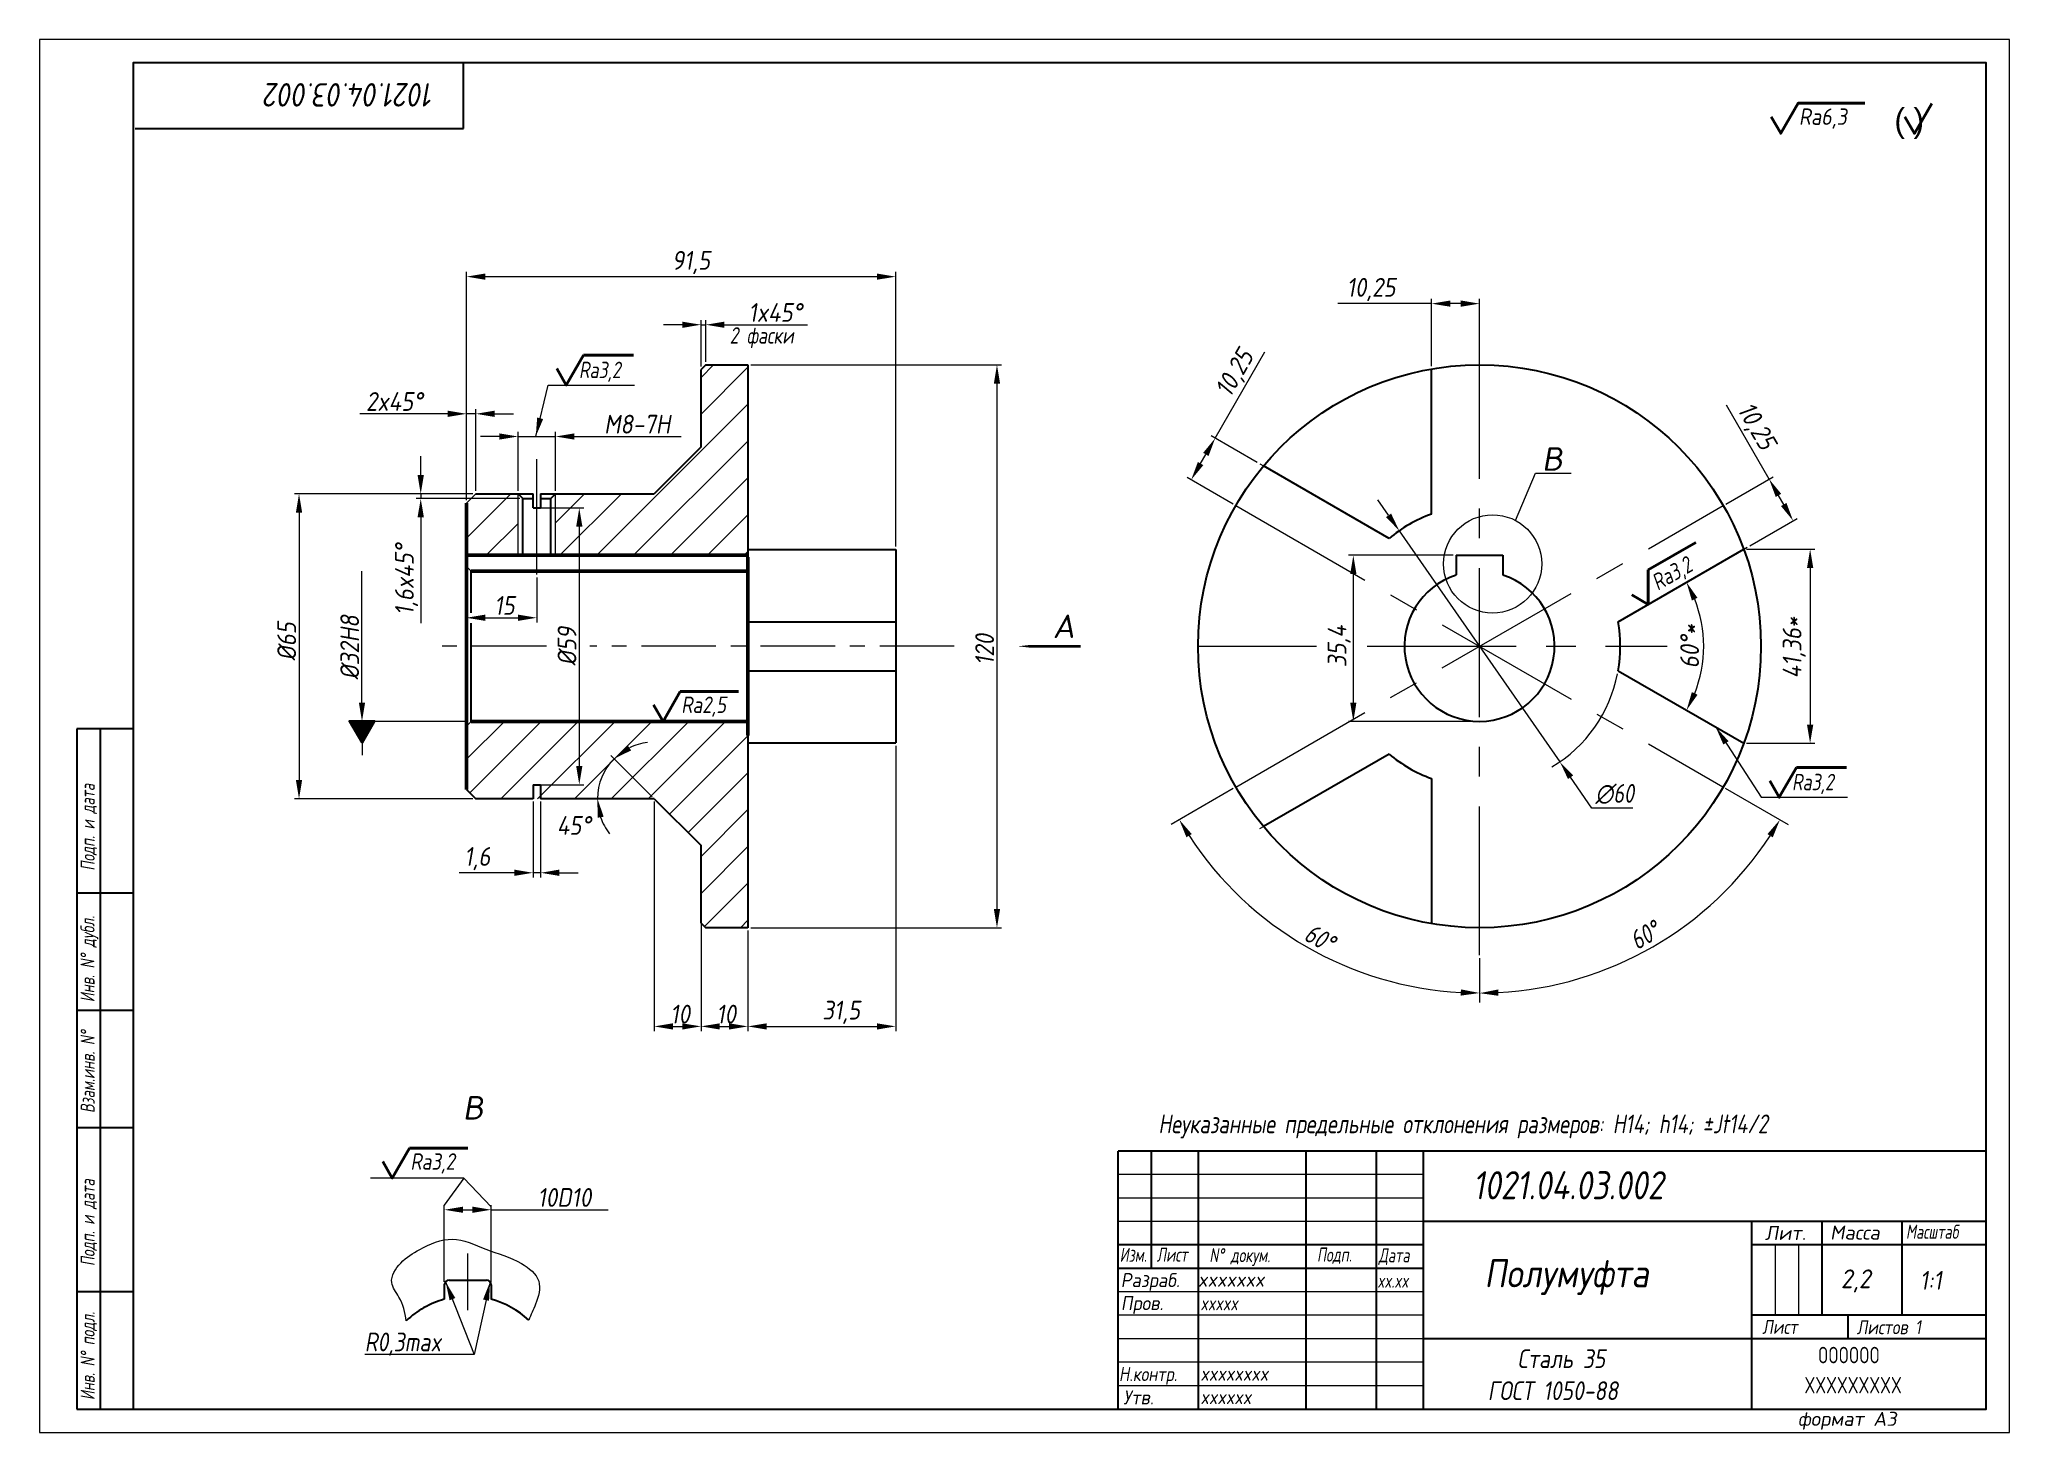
# Model space of a CAD drawing. Header units: millimetres. Extents: x 2572 to 2992, y -1552 to -1255.
import ezdxf

# ---------------------------------------------------------------- set-up
doc = ezdxf.new("R2010")
doc.units = ezdxf.units.MM
doc.linetypes.add('CENTER', pattern=[50.8, 31.75, -6.35, 6.35, -6.35])
for name, color, linetype, lineweight in [('Ax', 1, 'CENTER', 18), ('Dim', 3, 'Continuous', 40), ('Hatch', 5, 'Continuous', 18), ('Slim', 8, 'Continuous', 18), ('Text', 2, 'Continuous', 40), ('Wide', 31, 'Continuous', 60)]:
    doc.layers.add(name, color=color, linetype=linetype, lineweight=lineweight)
doc.styles.add('курсив', font='romans.shx', dxfattribs={"oblique": 10})
doc.styles.add('курсив 0_75', font='romans.shx', dxfattribs={"width": 0.75, "oblique": 10})
doc.styles.add('курсив 0_85', font='romans.shx', dxfattribs={"width": 0.85, "oblique": 10})
doc.dimstyles.new('L.Arrow', dxfattribs={"dimtxt": 4, "dimasz": 4, "dimexe": 2, "dimexo": 0.625, "dimgap": 1, "dimtad": 1, "dimlfac": 5, "dimtxsty": 'курсив 0_85', "dimcen": 0, "dimclrd": 256, "dimclre": 256, "dimclrt": 256, "dimadec": 1, "dimazin": 0, "dimtp": 0.0165, "dimtm": 0.0075, "dimtfac": 1, "dimtmove": 0, "dimatfit": 3, "dimfxl": 1, "dimlwd": 18, "dimlwe": 18, "dimarcsym": 0})
doc.dimstyles.new('к1_1', dxfattribs={"dimtxt": 4, "dimasz": 4, "dimexe": 1, "dimexo": 0.625, "dimtad": 1, "dimtxsty": 'курсив 0_85', "dimcen": 0, "dimadec": 0, "dimazin": 0, "dimtfac": 1, "dimtmove": 0, "dimatfit": 3, "dimldrblk": 'DOTSMALL', "dimfxl": 1, "dimlwd": 18, "dimlwe": 18, "dimarcsym": 0})
doc.dimstyles.new('к1_1с', dxfattribs={"dimtxt": 4, "dimasz": 4, "dimexe": 1, "dimexo": 0.625, "dimgap": 1, "dimtad": 1, "dimtxsty": 'курсив 0_85', "dimcen": 0, "dimadec": 0, "dimazin": 0, "dimtfac": 1, "dimtmove": 0, "dimatfit": 3, "dimldrblk": 'DOTSMALL', "dimfxl": 1, "dimlwd": 18, "dimlwe": 18, "dimarcsym": 0})
doc.dimstyles.new('к1_1св', dxfattribs={"dimtxt": 4, "dimasz": 4, "dimexe": 2, "dimexo": 0.625, "dimgap": 1, "dimtad": 1, "dimtoh": 1, "dimtxsty": 'курсив 0_75', "dimcen": 0, "dimadec": 0, "dimazin": 0, "dimtfac": 1, "dimtmove": 0, "dimatfit": 3, "dimldrblk": 'DOTSMALL', "dimfxl": 1, "dimlwd": 18, "dimlwe": 18, "dimarcsym": 0})

msp = doc.modelspace()

# ---------------------------------------------------------------- texts
at = {"layer": 'Text', "oblique": 10}
for s, height, rotation, style, width, p in [('1021.04.03.002', 5, 180, 'курсив', 0.85, (2656.546, -1264.789)), ('Ra3,2', 3.5, 30, 'курсив 0_75', 0.75, (2917.382, -1373.066)), ('Подп. и дата', 3, 90, 'курсив 0_75', 0.7, (2584.171, -1432.689)), ('Инв. N%%D дубл.', 3, 90, 'курсив 0_75', 0.7, (2584.137, -1460.725)), ('Взам.инв. N%%D', 3, 90, 'курсив 0_75', 0.7, (2584.171, -1484.351)), ('Подп. и дата', 3, 90, 'курсив 0_75', 0.7, (2584.171, -1516.976)), ('Инв. N%%D подл.', 3, 90, 'курсив 0_75', 0.7, (2584.171, -1545.549))]:
    msp.add_text(s, height=height, rotation=rotation, dxfattribs=dict(at, style=style, width=width)).set_placement(p)
for s, height, style, width, p in [('Ra6,3', 3.5, 'курсив 0_85', 0.85, (2947.469, -1273.688)), ('2 фаски', 3.5, 'курсив 0_75', 0.75, (2719.535, -1320.328)), ('Ra3,2', 3.5, 'курсив 0_75', 0.75, (2687.396, -1327.678)), ('Ra2,5', 3.5, 'курсив', 0.8, (2709.2, -1399.067)), ('Ra3,2', 3.5, 'курсив 0_75', 0.75, (2945.987, -1415.537)), ('Неуказанные предельные отклонения размеров: H14; h14; %%PJt14/2', 4, 'курсив 0_75', 0.75, (2810.913, -1488.658)), ('Ra3,2', 3.5, 'курсив', 0.8, (2651.47, -1496.436)), ('1021.04.03.002', 6, 'курсив', 0.8, (2877.962, -1502.741)), ('Масштаб', 3, 'курсив', 0.7, (2970.278, -1511.159)), ('Изм.', 3, 'курсив', 0.7, (2802.66, -1516.077)), ('Лист', 3, 'курсив', 0.7, (2810.56, -1516.029)), ('N%%D докум.', 3, 'курсив', 0.7, (2821.789, -1516.149)), ('Подп.', 3, 'курсив', 0.7, (2844.729, -1516.029)), ('Дата', 3, 'курсив', 0.7, (2857.874, -1516.167)), ('Полумуфта', 6, 'курсив 0_85', 0.85, (2880.394, -1521.509)), ('Разраб.', 3, 'курсив', 0.9, (2802.895, -1521.467)), ('2,2', 4, 'курсив', 0.9, (2956.417, -1521.683)), ('1:1', 4, 'курсив 0_85', 0.85, (2973.236, -1522.017)), ('Пров.', 3, 'курсив', 0.9, (2802.921, -1526.371)), ('xxxxx', 3, 'курсив', 0.75, (2819.887, -1526.393)), ('Лист ', 3, 'курсив', 0.8, (2939.644, -1531.441)), ('Листов 1', 3, 'курсив', 0.8, (2959.79, -1531.505)), ('R0,3max', 4, 'курсив', 0.8, (2641.726, -1535.151)), ('Сталь 35', 4, 'курсив', 0.8, (2887.475, -1538.707)), ('Н.контр.', 3, 'курсив', 0.8, (2802.511, -1541.49)), ('xxxxxxxx', 3, 'курсив 0_85', 0.85, (2819.887, -1541.393)), ('Утв.', 3, 'курсив', 0.9, (2803.442, -1546.468)), ('xxxxxx', 3, 'курсив 0_85', 0.85, (2819.887, -1546.393)), (' ГОСТ 1050-88', 4, 'курсив', 0.8, (2879.004, -1545.541))]:
    msp.add_text(s, height=height, dxfattribs=dict(at, style=style, width=width)).set_placement(p)
at = {"layer": 'Text'}
msp.add_text('( )', height=5, dxfattribs=at).set_placement((2967.83, -1275.184))
at = {"layer": 'Text', "style": 'курсив', "oblique": 10}
for s, p in [('Лит.', (2940.225, -1511.412)), ('Масса', (2954.118, -1511.327)), ('формат А3', (2947.239, -1551.038))]:
    msp.add_text(s, height=3, dxfattribs=at).set_placement(p)
at = {"layer": 'Text', "ltscale": 0.8, "style": 'курсив', "oblique": 10}
for s, width, p in [('xxxxxxx', 0.95, (2819.381, -1521.349)), ('xx.xx', 0.7, (2857.607, -1521.579))]:
    msp.add_text(s, height=3, dxfattribs=dict(at, width=width)).set_placement(p)
at = {"layer": 'Wide', "style": 'курсив', "oblique": 10}
for s, p in [('B', (2892.701, -1347.412)), ('А', (2788.399, -1383.08)), ('B', (2662.642, -1485.73))]:
    msp.add_text(s, height=5, dxfattribs=at).set_placement(p)
at = {"layer": 'Wide', "lineweight": 50, "style": 'курсив', "width": 0.7}
for s, p in [('OOOOOO', (2951.533, -1537.692)), ('XXXXXXXXX', (2948.66, -1544.102))]:
    msp.add_text(s, height=3.5, dxfattribs=at).set_placement(p)

# ---------------------------------------------------------------- blocks, each defined once
blk = doc.blocks.new('*D437')
at = {"layer": 'Defpoints', "color": 0, "transparency": 16777216}
for p in [(2754.92, -1306.05), (2663.42, -1354.35), (2754.92, -1364.23)]:
    blk.add_point(p, dxfattribs=at)
at = {"layer": 'Dim', "color": 0, "lineweight": 18, "transparency": 16777216}
for p, q in [((2663.42, -1353.72), (2663.42, -1305.05)), ((2667.42, -1306.05), (2750.92, -1306.05)), ((2754.92, -1363.61), (2754.92, -1305.05))]:
    blk.add_line(p, q, dxfattribs=at)
at = {"layer": 'Dim', "color": 0, "transparency": 16777216}
for points in [[(2667.42, -1305.38), (2667.42, -1306.71), (2663.42, -1306.05)], [(2750.92, -1305.38), (2750.92, -1306.71), (2754.92, -1306.05)]]:
    blk.add_solid(points, dxfattribs=at)
at = {"layer": 'Dim', "color": 0, "transparency": 16777216, "insert": (2711.29, -1303.04), "char_height": 4, "attachment_point": 5, "style": 'курсив 0_85'}
blk.add_mtext('91,5', dxfattribs=at)
blk = doc.blocks.new('_DotSmall')
at = {"color": 0, "linetype": 'ByBlock', "const_width": 0.5}
blk.add_lwpolyline([(-122670.93, 17467.94, 1), (-122670.8, 17467.94, 1)], format="xyb", close=True, dxfattribs=at)
blk = doc.blocks.new('*D438')
at = {"layer": 'Defpoints', "color": 0, "transparency": 16777216}
for p in [(2754.92, -1405.46), (2723.42, -1444.85), (2754.92, -1465.88)]:
    blk.add_point(p, dxfattribs=at)
at = {"layer": 'Dim', "color": 0, "lineweight": 18, "transparency": 16777216}
for p, q in [((2754.92, -1406.09), (2754.92, -1466.88)), ((2723.42, -1445.47), (2723.42, -1466.88)), ((2727.42, -1465.88), (2750.92, -1465.88))]:
    blk.add_line(p, q, dxfattribs=at)
at = {"layer": 'Dim', "color": 0, "transparency": 16777216}
for points in [[(2727.42, -1465.22), (2727.42, -1466.55), (2723.42, -1465.88)], [(2750.92, -1465.22), (2750.92, -1466.55), (2754.92, -1465.88)]]:
    blk.add_solid(points, dxfattribs=at)
at = {"layer": 'Dim', "color": 0, "transparency": 16777216, "insert": (2743.32, -1462.88), "char_height": 4, "attachment_point": 5, "style": 'курсив 0_85'}
blk.add_mtext('31,5', dxfattribs=at)
blk = doc.blocks.new('*D439')
at = {"layer": 'Defpoints', "color": 0, "transparency": 16777216}
for p in [(2713.42, -1443.85), (2723.42, -1444.85), (2723.42, -1465.88)]:
    blk.add_point(p, dxfattribs=at)
at = {"layer": 'Dim', "color": 0, "lineweight": 18, "transparency": 16777216}
for p, q in [((2713.42, -1444.47), (2713.42, -1466.88)), ((2723.42, -1445.47), (2723.42, -1466.88)), ((2717.42, -1465.88), (2719.42, -1465.88))]:
    blk.add_line(p, q, dxfattribs=at)
at = {"layer": 'Dim', "color": 0, "transparency": 16777216}
for points in [[(2717.42, -1465.22), (2717.42, -1466.55), (2713.42, -1465.88)], [(2719.42, -1465.22), (2719.42, -1466.55), (2723.42, -1465.88)]]:
    blk.add_solid(points, dxfattribs=at)
at = {"layer": 'Dim', "color": 0, "transparency": 16777216, "insert": (2718.79, -1463.26), "char_height": 4, "attachment_point": 5, "style": 'курсив 0_85'}
blk.add_mtext('10', dxfattribs=at)
blk = doc.blocks.new('*D440')
at = {"layer": 'Defpoints', "color": 0, "transparency": 16777216}
for p in [(2703.42, -1417.35), (2713.42, -1427.35), (2713.42, -1465.88)]:
    blk.add_point(p, dxfattribs=at)
at = {"layer": 'Dim', "color": 0, "lineweight": 18, "transparency": 16777216}
for p, q in [((2703.42, -1417.97), (2703.42, -1466.88)), ((2713.42, -1427.97), (2713.42, -1466.88)), ((2707.42, -1465.88), (2709.42, -1465.88))]:
    blk.add_line(p, q, dxfattribs=at)
at = {"layer": 'Dim', "color": 0, "transparency": 16777216}
for points in [[(2707.42, -1465.22), (2707.42, -1466.55), (2703.42, -1465.88)], [(2709.42, -1465.22), (2709.42, -1466.55), (2713.42, -1465.88)]]:
    blk.add_solid(points, dxfattribs=at)
at = {"layer": 'Dim', "color": 0, "transparency": 16777216, "insert": (2708.98, -1463.26), "char_height": 4, "attachment_point": 5, "style": 'курсив 0_85'}
blk.add_mtext('10', dxfattribs=at)
blk = doc.blocks.new('*D441')
at = {"layer": 'Defpoints', "color": 0, "transparency": 16777216}
for p in [(2692.97, -1411.31), (2665.42, -1417.35), (2703.42, -1417.35), (2703.42, -1417.35), (2713.42, -1427.35)]:
    blk.add_point(p, dxfattribs=at)
at = {"layer": 'Dim', "color": 0, "lineweight": 18, "transparency": 16777216}
blk.add_line((2702.98, -1416.91), (2694.18, -1408.11), dxfattribs=at)
for start, end in [(96.8414, 115.9207), (135, 180), (199.0793, 218.1586)]:
    blk.add_arc((2703.42, -1417.35), 12.07, start, end, dxfattribs=at)
at = {"layer": 'Dim', "color": 0, "transparency": 16777216}
for points in [[(2698.53, -1407.04), (2697.76, -1405.95), (2694.89, -1408.82)], [(2691.36, -1421.4), (2692.67, -1421.18), (2691.35, -1417.35)]]:
    blk.add_solid(points, dxfattribs=at)
at = {"layer": 'Dim', "color": 0, "transparency": 16777216, "insert": (2686.32, -1423.04), "char_height": 4, "attachment_point": 5, "style": 'курсив 0_85'}
blk.add_mtext('45°', dxfattribs=at)
blk = doc.blocks.new('*D442')
at = {"layer": 'Defpoints', "color": 0, "transparency": 16777216}
for p in [(2723.42, -1324.85), (2723.42, -1444.85), (2776.51, -1444.85)]:
    blk.add_point(p, dxfattribs=at)
at = {"layer": 'Dim', "color": 0, "lineweight": 18, "transparency": 16777216}
for p, q in [((2724.04, -1324.85), (2777.51, -1324.85)), ((2776.51, -1328.85), (2776.51, -1440.85)), ((2724.04, -1444.85), (2777.51, -1444.85))]:
    blk.add_line(p, q, dxfattribs=at)
at = {"layer": 'Dim', "color": 0, "transparency": 16777216}
for points in [[(2775.84, -1328.85), (2777.18, -1328.85), (2776.51, -1324.85)], [(2775.84, -1440.85), (2777.18, -1440.85), (2776.51, -1444.85)]]:
    blk.add_solid(points, dxfattribs=at)
at = {"layer": 'Dim', "color": 0, "transparency": 16777216, "insert": (2773.88, -1385.55), "char_height": 4, "attachment_point": 5, "rotation": 90, "style": 'курсив 0_85'}
blk.add_mtext('120', dxfattribs=at)
blk = doc.blocks.new('*D443')
at = {"layer": 'Defpoints', "color": 0, "transparency": 16777216}
for p in [(2665.42, -1335.29), (2665.42, -1352.35), (2663.42, -1354.35)]:
    blk.add_point(p, dxfattribs=at)
at = {"layer": 'Dim', "color": 0, "lineweight": 18, "transparency": 16777216}
for p, q in [((2659.42, -1335.29), (2640.67, -1335.29)), ((2663.42, -1353.72), (2663.42, -1334.29)), ((2665.42, -1335.29), (2663.42, -1335.29)), ((2665.42, -1351.72), (2665.42, -1334.29)), ((2669.42, -1335.29), (2673.42, -1335.29))]:
    blk.add_line(p, q, dxfattribs=at)
at = {"layer": 'Dim', "color": 0, "transparency": 16777216}
for points in [[(2659.42, -1334.62), (2659.42, -1335.95), (2663.42, -1335.29)], [(2669.42, -1334.62), (2669.42, -1335.95), (2665.42, -1335.29)]]:
    blk.add_solid(points, dxfattribs=at)
at = {"layer": 'Dim', "color": 0, "transparency": 16777216, "insert": (2648.05, -1332.66), "char_height": 4, "attachment_point": 5, "style": 'курсив 0_85'}
blk.add_mtext('2x45%%d', dxfattribs=at)
blk = doc.blocks.new('*D444')
at = {"layer": 'Defpoints', "color": 0, "transparency": 16777216}
for p in [(2713.42, -1316.3), (2713.42, -1325.85), (2714.42, -1324.85)]:
    blk.add_point(p, dxfattribs=at)
at = {"layer": 'Dim', "color": 0, "lineweight": 18, "transparency": 16777216}
for p, q in [((2709.42, -1316.3), (2705.42, -1316.3)), ((2713.42, -1325.22), (2713.42, -1315.3)), ((2713.42, -1316.3), (2714.42, -1316.3)), ((2714.42, -1324.22), (2714.42, -1315.3)), ((2718.42, -1316.3), (2736.11, -1316.3))]:
    blk.add_line(p, q, dxfattribs=at)
at = {"layer": 'Dim', "color": 0, "transparency": 16777216}
for points in [[(2709.42, -1315.64), (2709.42, -1316.97), (2713.42, -1316.3)], [(2718.42, -1315.64), (2718.42, -1316.97), (2714.42, -1316.3)]]:
    blk.add_solid(points, dxfattribs=at)
at = {"layer": 'Dim', "color": 0, "transparency": 16777216, "insert": (2729.26, -1313.68), "char_height": 4, "attachment_point": 5, "style": 'курсив 0_85'}
blk.add_mtext('1x45%%d', dxfattribs=at)
blk = doc.blocks.new('*D445')
at = {"layer": 'Defpoints', "color": 0, "transparency": 16777216}
for p in [(2641.15, -1368.85), (2664.42, -1368.85), (2664.42, -1400.85)]:
    blk.add_point(p, dxfattribs=at)
at = {"layer": 'Dim', "color": 0, "lineweight": 18, "transparency": 16777216}
for p, q in [((2641.15, -1396.85), (2641.15, -1368.85)), ((2663.79, -1400.85), (2640.15, -1400.85))]:
    blk.add_line(p, q, dxfattribs=at)
at = {"layer": 'Dim', "color": 0, "transparency": 16777216}
blk.add_solid([(2640.49, -1396.85), (2641.82, -1396.85), (2641.15, -1400.85)], dxfattribs=at)
at = {"layer": 'Dim', "color": 0, "transparency": 16777216, "insert": (2638.53, -1385.11), "char_height": 4, "attachment_point": 5, "rotation": 90, "style": 'курсив 0_85'}
blk.add_mtext('%%c32H8', dxfattribs=at)
blk = doc.blocks.new('_None')
blk = doc.blocks.new('*D446')
at = {"layer": 'Defpoints', "color": 0, "transparency": 16777216}
for p in [(2862.27, -1360.21), (2896.51, -1409.48)]:
    blk.add_point(p, dxfattribs=at)
at = {"layer": 'Dim', "color": 0, "lineweight": 18, "transparency": 16777216}
for p, q in [((2859.98, -1356.93), (2857.7, -1353.64)), ((2862.27, -1360.21), (2896.51, -1409.48)), ((2903.35, -1419.34), (2898.79, -1412.77)), ((2912.07, -1419.34), (2903.35, -1419.34))]:
    blk.add_line(p, q, dxfattribs=at)
blk.add_arc((2879.39, -1384.85), 30, 300.9756, 348.7848, dxfattribs=at)
at = {"layer": 'Dim', "color": 0, "transparency": 16777216}
for points in [[(2860.53, -1356.55), (2859.44, -1357.31), (2862.27, -1360.21)], [(2899.34, -1412.39), (2898.24, -1413.15), (2896.51, -1409.48)]]:
    blk.add_solid(points, dxfattribs=at)
at = {"layer": 'Dim', "color": 0, "transparency": 16777216, "insert": (2908.21, -1416.34), "char_height": 4, "attachment_point": 5, "style": 'курсив 0_75'}
blk.add_mtext('∅60', dxfattribs=at)
blk = doc.blocks.new('*D447')
at = {"layer": 'Defpoints', "color": 0, "transparency": 16777216}
for p in [(2931.35, -1354.85), (2946.23, -1358.09), (2936.47, -1363.73)]:
    blk.add_point(p, dxfattribs=at)
at = {"layer": 'Dim', "color": 0, "lineweight": 18, "transparency": 16777216}
for p, q in [((2941.11, -1349.21), (2932.02, -1333.47)), ((2931.89, -1354.54), (2941.98, -1348.71)), ((2944.23, -1354.62), (2943.11, -1352.68)), ((2937.01, -1363.41), (2947.1, -1357.59))]:
    blk.add_line(p, q, dxfattribs=at)
at = {"layer": 'Dim', "color": 0, "transparency": 16777216}
for points in [[(2943.69, -1352.34), (2942.53, -1353.01), (2941.11, -1349.21)], [(2944.81, -1354.29), (2943.66, -1354.96), (2946.23, -1358.09)]]:
    blk.add_solid(points, dxfattribs=at)
at = {"layer": 'Dim', "color": 0, "transparency": 16777216, "insert": (2938.17, -1338.11), "char_height": 4, "attachment_point": 5, "rotation": 300, "style": 'курсив 0_85'}
blk.add_mtext('10,25', dxfattribs=at)
blk = doc.blocks.new('*D448')
at = {"layer": 'Defpoints', "color": 0, "transparency": 16777216}
for p in [(2935.71, -1364.17), (2935.71, -1405.53), (2949.86, -1405.53)]:
    blk.add_point(p, dxfattribs=at)
at = {"layer": 'Dim', "color": 0, "lineweight": 18, "transparency": 16777216}
for p, q in [((2936.33, -1364.17), (2950.86, -1364.17)), ((2949.86, -1368.17), (2949.86, -1401.53)), ((2936.33, -1405.53), (2950.86, -1405.53))]:
    blk.add_line(p, q, dxfattribs=at)
at = {"layer": 'Dim', "color": 0, "transparency": 16777216}
for points in [[(2949.19, -1368.17), (2950.53, -1368.17), (2949.86, -1364.17)], [(2949.19, -1401.53), (2950.53, -1401.53), (2949.86, -1405.53)]]:
    blk.add_solid(points, dxfattribs=at)
at = {"layer": 'Dim', "color": 0, "transparency": 16777216, "insert": (2946.48, -1385.13), "char_height": 4, "attachment_point": 5, "rotation": 90, "style": 'курсив 0_85'}
blk.add_mtext('41,36*', dxfattribs=at)
blk = doc.blocks.new('*D449')
at = {"layer": 'Defpoints', "color": 0, "transparency": 16777216}
for p in [(2935.71, -1364.17), (2908.93, -1379.63), (2908.93, -1390.07), (2926.75, -1389.59), (2935.71, -1405.53)]:
    blk.add_point(p, dxfattribs=at)
at = {"layer": 'Dim', "color": 0, "lineweight": 18, "transparency": 16777216}
blk.add_arc((2899.89, -1384.85), 27.28, 338.408, 21.592, dxfattribs=at)
at = {"layer": 'Dim', "color": 0, "transparency": 16777216}
for points in [[(2924.65, -1375.1), (2925.85, -1374.52), (2923.51, -1371.21)], [(2925.85, -1395.18), (2924.65, -1394.6), (2923.51, -1398.49)]]:
    blk.add_solid(points, dxfattribs=at)
at = {"layer": 'Dim', "color": 0, "transparency": 16777216, "insert": (2924.17, -1384.85), "char_height": 4, "attachment_point": 5, "rotation": 90, "style": 'курсив 0_85'}
blk.add_mtext('60°*', dxfattribs=at)
blk = doc.blocks.new('*D450')
at = {"layer": 'Defpoints', "color": 0, "transparency": 16777216}
for p in [(2823.04, -1340.48), (2832.55, -1345.97), (2827.42, -1354.85)]:
    blk.add_point(p, dxfattribs=at)
at = {"layer": 'Dim', "color": 0, "lineweight": 18, "transparency": 16777216}
for p, q in [((2823.04, -1340.48), (2833.65, -1322.11)), ((2819.92, -1345.9), (2821.04, -1343.95)), ((2832.01, -1345.66), (2822.18, -1339.98)), ((2826.88, -1354.54), (2817.05, -1348.86))]:
    blk.add_line(p, q, dxfattribs=at)
at = {"layer": 'Dim', "color": 0, "transparency": 16777216}
for points in [[(2820.47, -1343.61), (2821.62, -1344.28), (2823.04, -1340.48)], [(2819.34, -1345.56), (2820.5, -1346.23), (2817.92, -1349.36)]]:
    blk.add_solid(points, dxfattribs=at)
at = {"layer": 'Dim', "color": 0, "transparency": 16777216, "insert": (2827.5, -1326.75), "char_height": 4, "attachment_point": 5, "rotation": 60, "style": 'курсив 0_85'}
blk.add_mtext('10,25', dxfattribs=at)
blk = doc.blocks.new('*D451')
at = {"layer": 'Defpoints', "color": 0, "transparency": 16777216}
for p in [(2869.14, -1311.8), (2869.14, -1325.73), (2879.39, -1324.85)]:
    blk.add_point(p, dxfattribs=at)
at = {"layer": 'Dim', "color": 0, "lineweight": 18, "transparency": 16777216}
for p, q in [((2869.14, -1311.8), (2849.18, -1311.8)), ((2869.14, -1325.11), (2869.14, -1310.8)), ((2875.39, -1311.8), (2873.14, -1311.8)), ((2879.39, -1324.22), (2879.39, -1310.8))]:
    blk.add_line(p, q, dxfattribs=at)
at = {"layer": 'Dim', "color": 0, "transparency": 16777216}
for points in [[(2873.14, -1311.13), (2873.14, -1312.46), (2869.14, -1311.8)], [(2875.39, -1311.13), (2875.39, -1312.46), (2879.39, -1311.8)]]:
    blk.add_solid(points, dxfattribs=at)
at = {"layer": 'Dim', "color": 0, "transparency": 16777216, "insert": (2856.27, -1308.79), "char_height": 4, "attachment_point": 5, "style": 'курсив 0_85'}
blk.add_mtext('10,25', dxfattribs=at)
blk = doc.blocks.new('*D452')
at = {"layer": 'Defpoints', "color": 0, "transparency": 16777216}
for p in [(2879.39, -1317.54), (2827.42, -1354.85), (2931.24, -1414.79), (2926.91, -1441.49), (2879.39, -1450.73)]:
    blk.add_point(p, dxfattribs=at)
at = {"layer": 'Dim', "color": 0, "lineweight": 18, "transparency": 16777216}
for p, q in [((2931.78, -1415.1), (2945.15, -1422.82)), ((2879.39, -1451.35), (2879.39, -1460.79))]:
    blk.add_line(p, q, dxfattribs=at)
blk.add_arc((2879.39, -1384.85), 73.94, 273.1, 326.9, dxfattribs=at)
at = {"layer": 'Dim', "color": 0, "transparency": 16777216}
for points in [[(2940.76, -1424.88), (2941.89, -1425.58), (2943.42, -1421.82)], [(2883.4, -1459.35), (2883.37, -1458.01), (2879.39, -1458.79)]]:
    blk.add_solid(points, dxfattribs=at)
at = {"layer": 'Dim', "color": 0, "transparency": 16777216, "insert": (2914.66, -1446.4), "char_height": 4, "attachment_point": 5, "rotation": 29.8187, "style": 'курсив 0_75'}
blk.add_mtext('60°', dxfattribs=at)
blk = doc.blocks.new('*D453')
at = {"layer": 'Defpoints', "color": 0, "transparency": 16777216}
for p in [(2879.39, -1317.54), (2931.35, -1354.85), (2827.42, -1414.85), (2831.87, -1441.47), (2879.39, -1450.73)]:
    blk.add_point(p, dxfattribs=at)
at = {"layer": 'Dim', "color": 0, "lineweight": 18, "transparency": 16777216}
for p, q in [((2826.88, -1415.16), (2813.64, -1422.81)), ((2879.39, -1451.35), (2879.39, -1460.76))]:
    blk.add_line(p, q, dxfattribs=at)
blk.add_arc((2879.39, -1384.85), 73.91, 213.101, 266.899, dxfattribs=at)
at = {"layer": 'Dim', "color": 0, "transparency": 16777216}
for points in [[(2816.9, -1425.56), (2818.04, -1424.87), (2815.37, -1421.81)], [(2875.41, -1457.99), (2875.37, -1459.32), (2879.39, -1458.76)]]:
    blk.add_solid(points, dxfattribs=at)
at = {"layer": 'Dim', "color": 0, "transparency": 16777216, "insert": (2845.35, -1447.06), "char_height": 4, "attachment_point": 5, "rotation": 331.316, "style": 'курсив 0_75'}
blk.add_mtext('60°', dxfattribs=at)
blk = doc.blocks.new('*D87')
at = {"layer": 'Defpoints', "color": 0, "transparency": 16777216}
for p in [(2874.39, -1365.45), (2852.48, -1400.85), (2879.39, -1400.85)]:
    blk.add_point(p, dxfattribs=at)
at = {"layer": 'Dim', "color": 0, "lineweight": 18, "transparency": 16777216}
for p, q in [((2873.76, -1365.45), (2851.48, -1365.45)), ((2852.48, -1369.45), (2852.48, -1396.85)), ((2878.76, -1400.85), (2851.48, -1400.85))]:
    blk.add_line(p, q, dxfattribs=at)
at = {"layer": 'Dim', "color": 0, "transparency": 16777216}
for points in [[(2851.81, -1369.45), (2853.14, -1369.45), (2852.48, -1365.45)], [(2851.81, -1396.85), (2853.14, -1396.85), (2852.48, -1400.85)]]:
    blk.add_solid(points, dxfattribs=at)
at = {"layer": 'Dim', "color": 0, "transparency": 16777216, "insert": (2849.47, -1384.85), "char_height": 4, "attachment_point": 5, "rotation": 90, "style": 'курсив 0_85'}
blk.add_mtext('35,4', dxfattribs=at)
blk = doc.blocks.new('*D88')
at = {"layer": 'Defpoints', "color": 0, "transparency": 16777216}
for p in [(2668.7, -1504.97), (2658.7, -1520.99), (2668.7, -1520.99)]:
    blk.add_point(p, dxfattribs=at)
at = {"layer": 'Dim', "color": 0, "lineweight": 18, "transparency": 16777216}
for p, q in [((2658.7, -1520.36), (2658.7, -1503.97)), ((2662.7, -1504.97), (2664.7, -1504.97)), ((2668.7, -1520.36), (2668.7, -1503.97)), ((2668.7, -1504.97), (2693.62, -1504.97))]:
    blk.add_line(p, q, dxfattribs=at)
at = {"layer": 'Dim', "color": 0, "transparency": 16777216}
for points in [[(2662.7, -1504.3), (2662.7, -1505.63), (2658.7, -1504.97)], [(2664.7, -1504.3), (2664.7, -1505.63), (2668.7, -1504.97)]]:
    blk.add_solid(points, dxfattribs=at)
at = {"layer": 'Dim', "color": 0, "transparency": 16777216, "insert": (2683.16, -1502.34), "char_height": 4, "attachment_point": 5, "style": 'курсив 0_85'}
blk.add_mtext(' 10D10', dxfattribs=at)
blk = doc.blocks.new('*D454')
at = {"layer": 'Defpoints', "color": 0, "transparency": 16777216}
for p in [(2665.42, -1352.35), (2627.73, -1417.35), (2665.42, -1417.35)]:
    blk.add_point(p, dxfattribs=at)
at = {"layer": 'Dim', "color": 0, "lineweight": 18, "transparency": 16777216}
for p, q in [((2664.79, -1352.35), (2626.73, -1352.35)), ((2627.73, -1356.35), (2627.73, -1413.35)), ((2664.79, -1417.35), (2626.73, -1417.35))]:
    blk.add_line(p, q, dxfattribs=at)
at = {"layer": 'Dim', "color": 0, "transparency": 16777216}
for points in [[(2627.06, -1356.35), (2628.39, -1356.35), (2627.73, -1352.35)], [(2627.06, -1413.35), (2628.39, -1413.35), (2627.73, -1417.35)]]:
    blk.add_solid(points, dxfattribs=at)
at = {"layer": 'Dim', "color": 0, "transparency": 16777216, "insert": (2625.1, -1383.83), "char_height": 4, "attachment_point": 5, "rotation": 90, "style": 'курсив 0_85'}
blk.add_mtext('%%c65', dxfattribs=at)
blk = doc.blocks.new('*D17')
at = {"layer": 'Defpoints', "color": 0, "transparency": 16777216}
for p in [(2677.62, -1355.35), (2677.62, -1414.35), (2687.47, -1414.35)]:
    blk.add_point(p, dxfattribs=at)
at = {"layer": 'Dim', "color": 0, "lineweight": 18, "transparency": 16777216}
for p, q in [((2678.24, -1355.35), (2688.47, -1355.35)), ((2687.47, -1359.35), (2687.47, -1410.35)), ((2678.24, -1414.35), (2688.47, -1414.35))]:
    blk.add_line(p, q, dxfattribs=at)
at = {"layer": 'Dim', "color": 0, "transparency": 16777216}
for points in [[(2686.81, -1359.35), (2688.14, -1359.35), (2687.47, -1355.35)], [(2686.81, -1410.35), (2688.14, -1410.35), (2687.47, -1414.35)]]:
    blk.add_solid(points, dxfattribs=at)
at = {"layer": 'Dim', "color": 0, "transparency": 16777216, "insert": (2684.85, -1384.85), "char_height": 4, "attachment_point": 5, "rotation": 90, "style": 'курсив 0_85'}
blk.add_mtext('%%c59', dxfattribs=at)
blk = doc.blocks.new('*D18')
at = {"layer": 'Defpoints', "color": 0, "transparency": 16777216}
for p in [(2677.62, -1417.35), (2679.22, -1417.35), (2679.22, -1433.13)]:
    blk.add_point(p, dxfattribs=at)
at = {"layer": 'Dim', "color": 0, "lineweight": 18, "transparency": 16777216}
for p, q in [((2677.62, -1417.97), (2677.62, -1434.13)), ((2679.22, -1417.97), (2679.22, -1434.13)), ((2673.62, -1433.13), (2661.86, -1433.13)), ((2679.22, -1433.13), (2677.62, -1433.13)), ((2683.22, -1433.13), (2687.22, -1433.13))]:
    blk.add_line(p, q, dxfattribs=at)
at = {"layer": 'Dim', "color": 0, "transparency": 16777216}
for points in [[(2673.62, -1432.46), (2673.62, -1433.8), (2677.62, -1433.13)], [(2683.22, -1432.46), (2683.22, -1433.8), (2679.22, -1433.13)]]:
    blk.add_solid(points, dxfattribs=at)
at = {"layer": 'Dim', "color": 0, "transparency": 16777216, "insert": (2665.74, -1430.12), "char_height": 4, "attachment_point": 5, "style": 'курсив 0_85'}
blk.add_mtext('1,6', dxfattribs=at)
blk = doc.blocks.new('*D177')
at = {"layer": 'Defpoints', "color": 0, "transparency": 16777216}
for p in [(2682.42, -1340.13), (2674.42, -1352.35), (2682.42, -1352.35)]:
    blk.add_point(p, dxfattribs=at)
at = {"layer": 'Dim', "color": 0, "lineweight": 18, "transparency": 16777216}
for p, q in [((2674.42, -1351.72), (2674.42, -1339.13)), ((2682.42, -1351.72), (2682.42, -1339.13)), ((2670.42, -1340.13), (2666.42, -1340.13)), ((2674.42, -1340.13), (2682.42, -1340.13)), ((2686.42, -1340.13), (2709.21, -1340.13))]:
    blk.add_line(p, q, dxfattribs=at)
at = {"layer": 'Dim', "color": 0, "transparency": 16777216}
for points in [[(2670.42, -1339.46), (2670.42, -1340.79), (2674.42, -1340.13)], [(2686.42, -1339.46), (2686.42, -1340.79), (2682.42, -1340.13)]]:
    blk.add_solid(points, dxfattribs=at)
at = {"layer": 'Dim', "color": 0, "transparency": 16777216, "insert": (2699.82, -1337.5), "char_height": 4, "attachment_point": 5, "style": 'курсив 0_85'}
blk.add_mtext('M8-7H', dxfattribs=at)
blk = doc.blocks.new('*D19')
at = {"layer": 'Defpoints', "color": 0, "transparency": 16777216}
for p in [(2665.42, -1352.35), (2653.67, -1353.35), (2675.42, -1353.35)]:
    blk.add_point(p, dxfattribs=at)
at = {"layer": 'Dim', "color": 0, "lineweight": 18, "transparency": 16777216}
for p, q in [((2653.67, -1348.35), (2653.67, -1344.35)), ((2664.79, -1352.35), (2652.67, -1352.35)), ((2653.67, -1352.35), (2653.67, -1353.35)), ((2674.79, -1353.35), (2652.67, -1353.35)), ((2653.67, -1357.35), (2653.67, -1379.89))]:
    blk.add_line(p, q, dxfattribs=at)
at = {"layer": 'Dim', "color": 0, "transparency": 16777216}
for points in [[(2653, -1348.35), (2654.34, -1348.35), (2653.67, -1352.35)], [(2653, -1357.35), (2654.34, -1357.35), (2653.67, -1353.35)]]:
    blk.add_solid(points, dxfattribs=at)
at = {"layer": 'Dim', "color": 0, "transparency": 16777216, "insert": (2650.66, -1370.62), "char_height": 4, "attachment_point": 5, "rotation": 90, "style": 'курсив 0_85'}
blk.add_mtext('1,6x45%%d', dxfattribs=at)
blk = doc.blocks.new('*D178')
at = {"layer": 'Defpoints', "color": 0, "transparency": 16777216}
for p in [(2663.42, -1367.85), (2678.42, -1369.57), (2678.42, -1378.77)]:
    blk.add_point(p, dxfattribs=at)
at = {"layer": 'Dim', "color": 0, "lineweight": 18, "transparency": 16777216}
for p, q in [((2663.42, -1368.47), (2663.42, -1379.77)), ((2678.42, -1370.19), (2678.42, -1379.77)), ((2667.42, -1378.77), (2674.42, -1378.77))]:
    blk.add_line(p, q, dxfattribs=at)
at = {"layer": 'Dim', "color": 0, "transparency": 16777216}
for points in [[(2667.42, -1378.1), (2667.42, -1379.43), (2663.42, -1378.77)], [(2674.42, -1378.1), (2674.42, -1379.43), (2678.42, -1378.77)]]:
    blk.add_solid(points, dxfattribs=at)
at = {"layer": 'Dim', "color": 0, "transparency": 16777216, "insert": (2671.53, -1376.14), "char_height": 4, "attachment_point": 5, "style": 'курсив 0_85'}
blk.add_mtext('15', dxfattribs=at)

# ---------------------------------------------------------------- dimensions: what is measured, and where the dimension line sits
at = {"layer": 'Dim'}
for base, p1, p2, picture, middle in [((2754.919, -1306.048), (2663.419, -1354.349), (2754.919, -1364.233), '*D437', (2711.291, -1306.048)), ((2869.136, -1311.795), (2879.386, -1324.849), (2869.136, -1325.731), '*D451', (2856.267, -1311.795)), ((2678.419, -1378.767), (2663.419, -1367.849), (2678.419, -1369.569), '*D178', (2671.535, -1378.767)), ((2754.919, -1465.884), (2723.419, -1444.849), (2754.919, -1405.464), '*D438', (2743.325, -1465.884)), ((2679.219, -1433.13), (2677.619, -1417.349), (2679.219, -1417.349), '*D18', (2665.739, -1433.13)), ((2713.419, -1465.884), (2703.419, -1417.349), (2713.419, -1427.349), '*D440', (2708.976, -1465.884)), ((2723.419, -1465.884), (2713.419, -1443.849), (2723.419, -1444.849), '*D439', (2718.795, -1465.884))]:
    dim = msp.add_linear_dim(base=base, p1=p1, p2=p2, dimstyle='к1_1', dxfattribs=at)
    dim.commit()
    dim.dimension.update_dxf_attribs({"geometry": picture, "text_midpoint": middle, "dimtype": 160})
for base, p1, p2, text, picture, middle in [((2713.419, -1316.303), (2714.419, -1324.849), (2713.419, -1325.849), '<>x45%%d', '*D444', (2729.264, -1316.303)), ((2665.419, -1335.288), (2663.419, -1354.349), (2665.419, -1352.349), '<>x45%%d', '*D443', (2648.046, -1335.288)), ((2682.419, -1340.128), (2674.419, -1352.349), (2682.419, -1352.349), 'M<>-7H', '*D177', (2699.816, -1340.128)), ((2668.699, -1504.967), (2658.699, -1520.986), (2668.699, -1520.986), ' <>D10', '*D88', (2683.162, -1504.967))]:
    dim = msp.add_linear_dim(base=base, p1=p1, p2=p2, text=text, dimstyle='к1_1', dxfattribs=at)
    dim.commit()
    dim.dimension.update_dxf_attribs({"geometry": picture, "text_midpoint": middle, "dimtype": 160})
for base, line1, line2, picture, middle in [((2831.875, -1441.47), ((2827.424, -1414.849), (2931.347, -1354.849)), ((2879.386, -1450.727), (2879.386, -1317.545)), '*D453', (2843.909, -1449.692)), ((2926.913, -1441.49), ((2879.386, -1450.727), (2879.386, -1317.545)), ((2827.424, -1354.849), (2931.242, -1414.788)), '*D452', (2916.153, -1448.999))]:
    dim = msp.add_angular_dim_2l(base=base, line1=line1, line2=line2, dimstyle='к1_1св', dxfattribs=at)
    dim.commit()
    dim.dimension.update_dxf_attribs({"geometry": picture, "text_midpoint": middle, "dimtype": 162})
for base, p1, p2, angle, picture, middle, dimtype in [((2823.043, -1340.483), (2827.424, -1354.849), (2832.549, -1345.972), 60, '*D450', (2830.105, -1328.251), 161), ((2776.509, -1444.849), (2723.419, -1324.849), (2723.419, -1444.849), 90, '*D442', (2776.509, -1385.551), 160), ((2946.235, -1358.089), (2931.347, -1354.849), (2936.472, -1363.725), 300, '*D447', (2935.566, -1339.61), 161), ((2852.477, -1400.849), (2874.386, -1365.449), (2879.386, -1400.849), 90, '*D87', (2852.477, -1384.849), 160)]:
    dim = msp.add_linear_dim(base=base, p1=p1, p2=p2, angle=angle, dimstyle='к1_1', dxfattribs=at)
    dim.commit()
    dim.dimension.update_dxf_attribs({"geometry": picture, "text_midpoint": middle, "dimtype": dimtype})
for base, p1, p2, text, picture, middle in [((2653.67, -1353.349), (2665.419, -1352.349), (2675.419, -1353.349), '1,6x45%%d', '*D19', (2653.67, -1370.622)), ((2627.726, -1417.349), (2665.419, -1352.349), (2665.419, -1417.349), '%%c<>', '*D454', (2627.726, -1383.828)), ((2687.473, -1414.349), (2677.619, -1355.349), (2677.619, -1414.349), '%%c<>', '*D17', (2687.473, -1384.849))]:
    dim = msp.add_linear_dim(base=base, p1=p1, p2=p2, angle=90, text=text, dimstyle='к1_1', dxfattribs=at)
    dim.commit()
    dim.dimension.update_dxf_attribs({"geometry": picture, "text_midpoint": middle, "dimtype": 160})
dim = msp.add_diameter_dim_2p(p1=(2862.266, -1360.213), p2=(2896.505, -1409.484), dimstyle='к1_1св', dxfattribs=at)
dim.commit()
dim.dimension.update_dxf_attribs({"geometry": '*D446', "text_midpoint": (2908.21, -1416.339)})
for base, line1, line2, dimstyle, override, picture, middle in [((2926.754, -1389.586), ((2908.928, -1390.069), (2935.708, -1405.531)), ((2908.928, -1379.628), (2935.708, -1364.166)), 'к1_1с', {"dimpost": '*'}, '*D449', (2927.168, -1384.849)), ((2692.968, -1411.315), ((2703.419, -1417.349), (2665.419, -1417.349)), ((2703.419, -1417.349), (2713.419, -1427.349)), 'к1_1', {"dimtmove": 1}, '*D441', (2686.322, -1423.04))]:
    dim = msp.add_angular_dim_2l(base=base, line1=line1, line2=line2, dimstyle=dimstyle, override=override, dxfattribs=at)
    dim.commit()
    dim.dimension.update_dxf_attribs({"geometry": picture, "text_midpoint": middle, "dimtype": 162})
dim = msp.add_linear_dim(base=(2949.8589, -1405.5308), p1=(2935.7085, -1364.1663), p2=(2935.7085, -1405.5308), angle=90, dimstyle='к1_1с', override={"dimpost": '*'}, dxfattribs=at)
dim.commit()
dim.dimension.update_dxf_attribs({"geometry": '*D448', "text_midpoint": (2949.8589, -1385.131), "dimtype": 160})
dim = msp.add_linear_dim(base=(2641.153, -1368.849), p1=(2664.419, -1400.849), p2=(2664.419, -1368.849), angle=90, text='%%c<>H8', dimstyle='к1_1', override={"dimblk2": 'None', "dimsah": 1, "dimse2": 1}, dxfattribs=at)
dim.commit()
dim.dimension.update_dxf_attribs({"geometry": '*D445', "text_midpoint": (2641.153, -1385.109), "dimtype": 160})

# ---------------------------------------------------------------- hatches: boundary and pattern name
at = {"layer": 'Dim'}
h = msp.add_hatch(color=256, dxfattribs=at)
h.paths.add_polyline_path([(2641.153, -1405.349), (2641.153, -1405.349), (2638.555, -1400.849), (2641.153, -1400.849)])
h.paths.add_polyline_path([(2641.153, -1405.349), (2641.153, -1400.849), (2643.751, -1400.849)])
at = {"layer": 'Hatch'}
h = msp.add_hatch(dxfattribs=at)
h.set_pattern_fill('ANSI31', color=256, scale=1.75, style=0)
h.set_pattern_definition([(45, (-7789.714, 4128.3906), (-3.928862, 3.928862), [])])
h.paths.add_polyline_path([(2664.419, -1400.849), (2663.419, -1401.849), (2663.419, -1415.349), (2665.419, -1417.349), (2703.419, -1417.349), (2713.419, -1427.349), (2713.419, -1443.849), (2714.419, -1444.849), (2723.419, -1444.849), (2723.419, -1400.849)])
h.paths.add_polyline_path([(2683.344, -1414.05), (2686.892, -1405.486), (2692.435, -1407.782), (2688.888, -1416.346)], flags=24)
h.paths.add_polyline_path([(2682.419, -1352.349), (2682.419, -1365.449), (2723.419, -1365.449), (2723.419, -1324.849), (2714.419, -1324.849), (2713.419, -1325.849), (2713.419, -1342.349), (2703.419, -1352.349)])
h.paths.add_polyline_path([(2674.419, -1365.449), (2674.419, -1352.349), (2665.419, -1352.349), (2663.419, -1354.349), (2663.419, -1365.449)])

# ---------------------------------------------------------------- linework, layer by layer
for p, q in [((2662.794, -1274.466), (2662.794, -1260.466)), ((2592.794, -1274.466), (2662.794, -1274.466)), ((2714.419, -1324.849), (2713.419, -1325.849)), ((2713.419, -1342.349), (2713.419, -1325.849)), ((2714.419, -1324.849), (2723.419, -1324.849)), ((2723.419, -1324.849), (2723.419, -1444.849)), ((2869.136, -1356.654), (2869.136, -1325.731)), ((2713.419, -1342.349), (2703.419, -1352.349)), ((2860.094, -1361.874), (2833.313, -1346.413)), ((2665.419, -1352.349), (2677.619, -1352.349)), ((2675.419, -1353.349), (2674.419, -1352.349)), ((2677.619, -1355.349), (2677.619, -1352.349)), ((2679.219, -1352.349), (2703.419, -1352.349)), ((2679.219, -1352.349), (2679.219, -1355.349)), ((2681.419, -1353.349), (2682.419, -1352.349)), ((2675.419, -1353.349), (2677.619, -1353.349)), ((2675.419, -1365.449), (2675.419, -1353.349)), ((2677.619, -1355.349), (2679.219, -1355.349)), ((2679.219, -1353.349), (2681.419, -1353.349)), ((2681.419, -1365.449), (2681.419, -1353.349)), ((2723.419, -1364.233), (2754.919, -1364.233)), ((2754.919, -1364.233), (2754.919, -1405.464)), ((2754.919, -1364.233), (2754.919, -1367.342)), ((2908.928, -1379.628), (2935.708, -1364.166)), ((2664.419, -1377.736), (2664.419, -1368.849)), ((2874.386, -1365.449), (2884.386, -1365.449)), ((2874.386, -1365.449), (2874.386, -1369.65)), ((2884.386, -1365.449), (2884.386, -1369.65)), ((2664.419, -1400.849), (2664.419, -1379.906)), ((2723.419, -1379.628), (2754.919, -1379.628)), ((2723.419, -1390.069), (2754.919, -1390.069)), ((2908.928, -1390.069), (2935.708, -1405.531)), ((2592.381, -1402.472), (2580.381, -1402.472)), ((2580.381, -1402.472), (2580.381, -1547.472)), ((2585.382, -1547.402), (2585.382, -1402.472)), ((2723.419, -1405.464), (2754.919, -1405.464)), ((2860.094, -1407.823), (2833.313, -1423.284)), ((2663.419, -1415.349), (2665.419, -1417.349)), ((2677.619, -1414.349), (2679.219, -1414.349)), ((2677.619, -1414.349), (2677.619, -1417.349)), ((2679.219, -1414.349), (2679.219, -1417.349)), ((2869.136, -1413.043), (2869.136, -1443.967)), ((2677.619, -1417.349), (2665.419, -1417.349)), ((2703.419, -1417.349), (2679.219, -1417.349)), ((2703.419, -1417.349), (2713.419, -1427.349)), ((2713.419, -1443.849), (2713.419, -1427.349)), ((2592.312, -1437.472), (2580.381, -1437.473)), ((2713.419, -1443.849), (2714.419, -1444.849)), ((2723.419, -1444.849), (2714.419, -1444.849)), ((2592.295, -1462.472), (2580.381, -1462.472)), ((2592.381, -1487.472), (2580.381, -1487.47)), ((2802.381, -1547.472), (2802.381, -1492.472)), ((2987.381, -1492.472), (2802.381, -1492.472)), ((2809.381, -1492.472), (2809.381, -1517.472)), ((2819.381, -1492.472), (2819.381, -1547.472)), ((2842.381, -1492.472), (2842.381, -1547.472)), ((2857.381, -1492.472), (2857.381, -1547.472)), ((2867.381, -1492.472), (2867.381, -1547.472)), ((2937.381, -1507.472), (2867.381, -1507.472)), ((2937.381, -1507.472), (2937.381, -1547.472)), ((2987.381, -1507.472), (2937.381, -1507.472)), ((2952.381, -1507.472), (2952.381, -1527.472)), ((2969.381, -1507.472), (2969.381, -1527.472)), ((2867.381, -1512.472), (2802.381, -1512.472)), ((2987.381, -1512.472), (2937.381, -1512.472)), ((2659.699, -1519.986), (2667.699, -1519.986)), ((2867.381, -1517.472), (2802.381, -1517.472)), ((2592.381, -1522.473), (2580.381, -1522.473)), ((2658.699, -1520.986), (2658.699, -1524.056)), ((2668.699, -1520.986), (2668.699, -1524.056)), ((2987.381, -1527.472), (2937.381, -1527.472)), ((2957.886, -1527.472), (2957.886, -1532.472)), ((2937.381, -1532.472), (2867.381, -1532.472)), ((2987.381, -1532.472), (2937.381, -1532.472)), ((2580.381, -1547.472), (2592.381, -1547.472))]:
    msp.add_line(p, q)
at = {"lineweight": 20}
for p, q in [((2665.419, -1352.349), (2663.419, -1354.349)), ((2664.419, -1368.849), (2663.419, -1367.849)), ((2664.419, -1400.849), (2663.419, -1401.849))]:
    msp.add_line(p, q, dxfattribs=at)
at = {"lineweight": 50}
for p, q in [((2663.419, -1415.349), (2663.419, -1354.349)), ((2723.419, -1365.449), (2663.419, -1365.449)), ((2664.419, -1368.849), (2723.419, -1368.849)), ((2718.419, -1368.849), (2672.082, -1368.849)), ((2723.419, -1365.849), (2723.419, -1403.849)), ((2723.419, -1400.849), (2664.419, -1400.849))]:
    msp.add_line(p, q, dxfattribs=at)
msp.add_lwpolyline([(2592.381, -1547.472), (2987.381, -1547.472), (2987.381, -1260.472), (2592.381, -1260.472)], close=True)
msp.add_circle((2879.386, -1384.849), 60)
for centre, radius, start, end in [((2879.386, -1384.849), 30, 109.97845, 130.02155), ((2879.386, -1384.849), 16, 108.20996, 71.79004), ((2879.386, -1384.849), 30, 349.97845, 10.02155), ((2879.386, -1384.849), 30, 229.97845, 250.02155), ((2659.699, -1520.986), 1, 90, 180), ((2667.699, -1520.986), 1, 0, 90), ((2663.699, -1542.386), 19, 105.25752, 133.61094), ((2663.699, -1542.386), 19, 46.85224, 74.74248)]:
    msp.add_arc(centre, radius, start, end)
at = {"layer": 'Ax'}
for p, q in [((2879.386, -1450.727), (2879.386, -1317.545)), ((2678.419, -1369.569), (2678.419, -1344.937)), ((2827.424, -1414.849), (2931.347, -1354.849)), ((2827.424, -1354.849), (2931.242, -1414.788)), ((2819.386, -1384.849), (2844.648, -1384.849)), ((2855.457, -1384.849), (2919.399, -1384.849)), ((2663.699, -1526.372), (2663.699, -1514.325))]:
    msp.add_line(p, q, dxfattribs=at)
at = {"layer": 'Ax', "ltscale": 0.5}
for p, q in [((2680.448, -1384.849), (2657.746, -1384.849)), ((2767.401, -1384.849), (2689.727, -1384.849))]:
    msp.add_line(p, q, dxfattribs=at)
at = {"layer": 'Dim'}
msp.add_lwpolyline([(2641.153, -1405.349), (2638.555, -1400.849), (2643.751, -1400.849)], close=True, dxfattribs=at)
at = {"layer": 'Slim'}
for p, q in [((2832.549, -1345.972), (2833.313, -1346.413)), ((2887.052, -1358.023), (2891.28, -1347.975)), ((2891.28, -1347.975), (2898.918, -1347.975)), ((2674.419, -1365.449), (2674.419, -1352.349)), ((2682.419, -1365.449), (2682.419, -1352.349)), ((2935.708, -1364.166), (2936.472, -1363.725)), ((2641.153, -1400.849), (2641.153, -1408.051)), ((2832.549, -1423.725), (2833.313, -1423.284)), ((2662.827, -1498.217), (2642.935, -1498.217)), ((2662.827, -1498.217), (2658.699, -1503.967)), ((2662.827, -1498.217), (2668.699, -1504.373)), ((2867.381, -1497.472), (2802.381, -1497.472)), ((2867.381, -1502.472), (2802.381, -1502.472)), ((2867.381, -1507.472), (2802.381, -1507.472)), ((2942.381, -1512.472), (2942.381, -1527.472)), ((2947.381, -1512.472), (2947.381, -1527.472)), ((2867.381, -1522.472), (2802.381, -1522.472)), ((2867.381, -1527.472), (2802.381, -1527.472)), ((2867.381, -1532.472), (2802.381, -1532.472)), ((2867.381, -1537.472), (2802.381, -1537.472)), ((2867.381, -1542.472), (2802.381, -1542.472))]:
    msp.add_line(p, q, dxfattribs=at)
msp.add_lwpolyline([(2572.381, -1552.472), (2992.381, -1552.472), (2992.381, -1255.472), (2572.381, -1255.472)], close=True, dxfattribs=at)
msp.add_circle((2882.172, -1367.285), 10.468, dxfattribs=at)
msp.add_open_spline([(2650.594, -1528.63), (2650.299, -1526.888), (2649.687, -1524.04), (2646.544, -1520.249), (2649.379, -1515.819), (2653.973, -1513.034), (2660.495, -1510.096), (2667.819, -1513.764), (2674.275, -1515.408), (2679.818, -1519.781), (2678.386, -1524.872), (2677.138, -1527.371), (2676.693, -1528.524)], degree=3, knots=[0, 0, 0, 0, 5.2984983, 8.7467677, 13.3174809, 18.2929407, 25.5797409, 33.0224141, 41.239439, 46.4881147, 51.4493294, 55.1567562, 55.1567562, 55.1567562, 55.1567562], dxfattribs=at)
at = {"layer": 'Text'}
for p, q in [((2688.36, -1322.798), (2699.02, -1322.798)), ((2915.334, -1368.571), (2925.491, -1362.707)), ((2709.007, -1394.476), (2721.437, -1394.476)), ((2946.951, -1410.657), (2957.612, -1410.657)), ((2651.277, -1491.844), (2663.706, -1491.844))]:
    msp.add_line(p, q, dxfattribs=at)
for points in [[(2941.57, -1271.959), (2943.597, -1275.469), (2947.276, -1269.096), (2961.532, -1269.096)], [(2970.073, -1272.002), (2972.1, -1275.513), (2975.779, -1269.14)], [(2682.654, -1325.66), (2684.681, -1329.171), (2688.36, -1322.798)], [(2911.824, -1373.902), (2915.334, -1375.929), (2915.334, -1368.571)], [(2703.301, -1397.338), (2705.328, -1400.849), (2709.007, -1394.476)], [(2941.245, -1413.519), (2943.272, -1417.03), (2946.951, -1410.657)], [(2645.571, -1494.707), (2647.597, -1498.217), (2651.277, -1491.844)]]:
    msp.add_lwpolyline(points, dxfattribs=at)
at = {"layer": 'Text', "color": 4}
msp.add_lwpolyline([(2794.333, -1384.849, 0.6, 0.6, 0), (2787.728, -1384.849, 1.5, 0, 0), (2780.956, -1384.849, 0, 0, 0)], format="xyseb", dxfattribs=at)

msp.set_redraw_order([(e.dxf.handle, doc.entitydb.next_handle()) for e in msp.query("TEXT MTEXT ATTDEF DIMENSION ARC_DIMENSION")])  # texts and dimensions are drawn at this point

# ---------------------------------------------------------------- leaders
at = {"layer": 'Dim'}
for points in [[(2668.45, -1520.326), (2665.085, -1535.795), (2641.743, -1535.795)], [(2658.966, -1520.306), (2665.085, -1535.795)]]:
    msp.add_leader(points, dimstyle='L.Arrow', override={"dimgap": 1, "dimtad": 0}, dxfattribs=at)
at = {"layer": 'Slim'}
for points in [[(2678.189, -1340.128), (2680.849, -1329.171), (2699.212, -1329.171)], [(2929.738, -1402.084), (2939.44, -1417.03), (2957.803, -1417.03)]]:
    msp.add_leader(points, dimstyle='L.Arrow', override={"dimgap": 1, "dimtad": 0}, dxfattribs=at)

doc.saveas('drawing.dxf')
